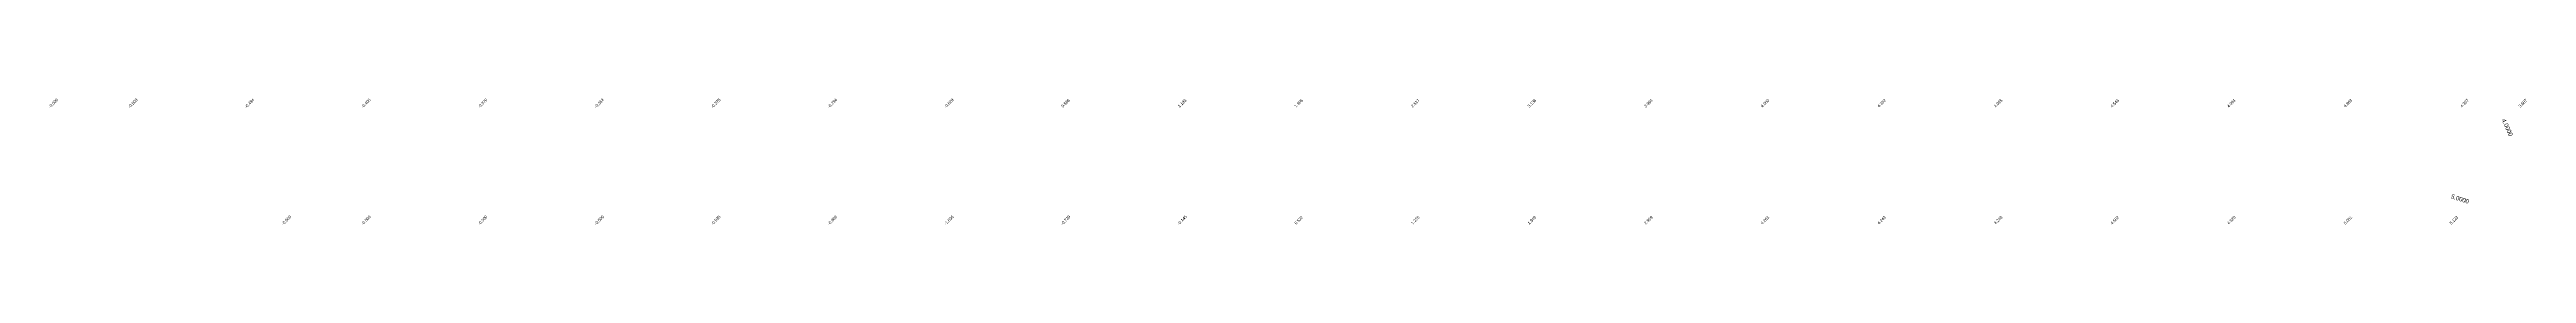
# Model space of a CAD drawing. Header units: metres. Extents: x 286386 to 287779, y 2079267 to 2080589.
# Drawn here: x 287085.7 to 287510.6, y 2079439.3 to 2079460.8 of the extents above; entities that cross this region are included whole.
import ezdxf
from ezdxf.enums import TextEntityAlignment as Align

# ---------------------------------------------------------------- set-up
doc = ezdxf.new("R2010")
doc.units = ezdxf.units.M
doc.header["$MEASUREMENT"] = 0
doc.layers.add('ESContAnn', color=231, linetype='Continuous')
doc.layers.add('ESElevation', color=150, linetype='Continuous')

msp = doc.modelspace()

# ---------------------------------------------------------------- texts
at = {"layer": 'ESContAnn'}
for s, rotation, p in [('4.0000', 295.2011, (287507.35, 2079455.85)), ('5.0000', 342.1213, (287499.24, 2079443.63))]:
    msp.add_text(s, height=0.75, rotation=rotation, dxfattribs=at).set_placement(p, align=Align.MIDDLE_CENTER)
at = {"layer": 'ESElevation'}
for s, p in [('-0.500', (287086.34, 2079460)), ('-0.500', (287100, 2079460)), ('-0.494', (287120, 2079460)), ('-0.405', (287140, 2079460)), ('-0.370', (287160, 2079460)), ('-0.364', (287180, 2079460)), ('-0.375', (287200, 2079460)), ('-0.294', (287220, 2079460)), ('-0.029', (287240, 2079460)), ('0.586', (287260, 2079460)), ('1.183', (287280, 2079460)), ('1.805', (287300, 2079460)), ('2.517', (287320, 2079460)), ('3.136', (287340, 2079460)), ('3.964', (287360, 2079460)), ('4.950', (287380, 2079460)), ('4.332', (287400, 2079460)), ('4.095', (287420, 2079460)), ('4.543', (287440, 2079460)), ('4.991', (287460, 2079460)), ('4.963', (287480, 2079460)), ('4.367', (287500, 2079460)), ('3.687', (287510, 2079460)), ('-0.500', (287126.34, 2079440)), ('-0.500', (287140, 2079440)), ('-0.500', (287160, 2079440)), ('-0.500', (287180, 2079440)), ('-0.535', (287200, 2079440)), ('-0.808', (287220, 2079440)), ('-1.036', (287240, 2079440)), ('-0.739', (287260, 2079440)), ('-0.145', (287280, 2079440)), ('0.522', (287300, 2079440)), ('1.226', (287320, 2079440)), ('1.949', (287340, 2079440)), ('2.959', (287360, 2079440)), ('4.261', (287380, 2079440)), ('4.243', (287400, 2079440)), ('4.248', (287420, 2079440)), ('4.502', (287440, 2079440)), ('4.820', (287460, 2079440)), ('5.051', (287480, 2079440)), ('5.123', (287498.17, 2079440))]:
    msp.add_text(s, height=0.5, rotation=45, dxfattribs=at).set_placement(p, align=Align.MIDDLE_CENTER)

doc.saveas('drawing.dxf')
